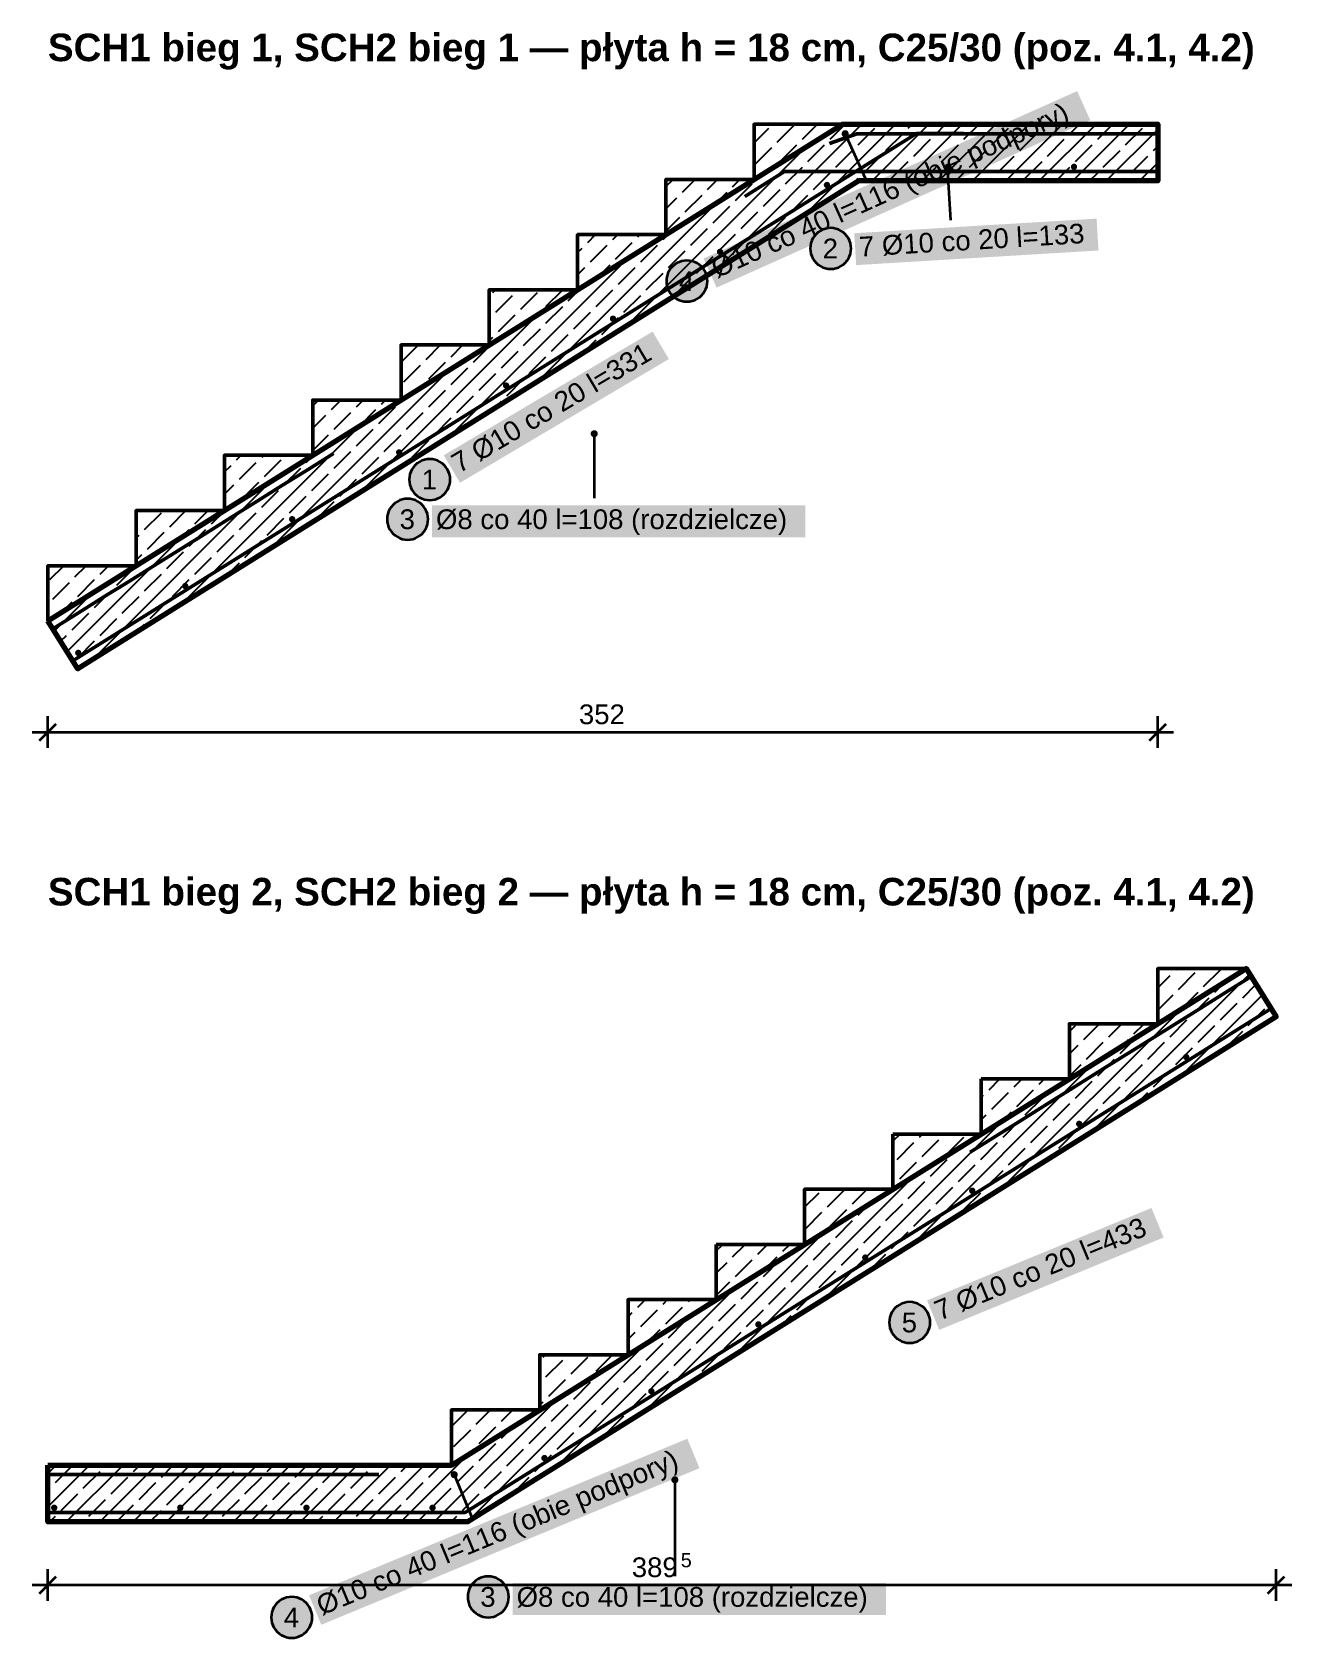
# Model space of a CAD drawing. Header units: metres. Extents: x 0.2 to 4.2, y -5.15 to -0.06.
import ezdxf

# ---------------------------------------------------------------- set-up
doc = ezdxf.new("R2010")
doc.units = ezdxf.units.M
for name, color, linetype, lineweight in [('A-KRESKOWANIE', 8, 'Continuous', 18), ('A-MASKA', 7, 'Continuous', 18), ('A-OPISY', 2, 'Continuous', 25), ('K-KONSTR', 7, 'Continuous', 50), ('K-WYMIARY', 1, 'Continuous', 25), ('K-ZBROJENIE', 1, 'Continuous', 100), ('K-ZBROJENIE-OPIS', 2, 'Continuous', 25)]:
    doc.layers.add(name, color=color, linetype=linetype, lineweight=lineweight)
doc.styles.add('PL_ARIAL', font='arial.ttf')
doc.styles.add('PL_ARIAL_B', font='arialbd.ttf')

msp = doc.modelspace()

# ---------------------------------------------------------------- texts
at = {"layer": 'A-OPISY', "style": 'PL_ARIAL_B'}
for s, p in [('SCH1 bieg 1, SCH2 bieg 1 — płyta h = 18 cm, C25/30 (poz. 4.1, 4.2)', (0.25, -0.15)), ('SCH1 bieg 2, SCH2 bieg 2 — płyta h = 18 cm, C25/30 (poz. 4.1, 4.2)', (0.25, -2.8276))]:
    msp.add_text(s, height=0.0875, dxfattribs=at).set_placement(p)
at = {"layer": 'K-WYMIARY', "style": 'PL_ARIAL'}
for s, height, p in [('352', 0.0625, (1.9342, -2.2526)), ('5', 0.045, (2.2572, -4.9264)), ('389', 0.0625, (2.1019, -4.9576))]:
    msp.add_text(s, height=height, dxfattribs=at).set_placement(p)
at = {"layer": 'K-ZBROJENIE-OPIS', "style": 'PL_ARIAL'}
for s, rotation, p in [('Ø10 co 40 l=116 (obie podpory)', 24.1406, (2.3716, -0.8391)), ('7 Ø10 co 20 l=133', 3.4527, (2.8244, -0.7698)), ('7 Ø10 co 20 l=331', 30.6257, (1.5544, -1.458)), ('7 Ø10 co 20 l=433', 22.3847, (3.0783, -4.1447)), ('Ø10 co 40 l=116 (obie podpory)', 22.4867, (1.1185, -5.0798))]:
    msp.add_text(s, height=0.0625, rotation=rotation, dxfattribs=at).set_placement(p)
for s, p in [('2', (2.7074, -0.7753)), ('4', (2.2514, -0.8787)), ('1', (1.4358, -1.5082)), ('3', (1.3656, -1.6339)), ('Ø8 co 40 l=108 (rozdzielcze)', (1.4809, -1.6339)), ('5', (2.958, -4.1813)), ('3', (1.6214, -5.0517)), ('Ø8 co 40 l=108 (rozdzielcze)', (1.7366, -5.0517)), ('4', (0.9981, -5.1166))]:
    msp.add_text(s, height=0.0625, dxfattribs=at).set_placement(p)

# ---------------------------------------------------------------- hatches: boundary and pattern name
at = {"layer": 'A-MASKA', "true_color": 0xffffff}
for points in [[(2.3709, -0.8682), (3.5558, -0.3372), (3.5144, -0.2448), (2.3295, -0.7758)], [(2.8135, -0.7968), (3.5821, -0.7504), (3.576, -0.6493), (2.8074, -0.6957)], [(1.557, -1.487), (2.2196, -1.0947), (2.168, -1.0076), (1.5055, -1.3999)], [(1.4684, -1.6602), (2.6522, -1.6602), (2.6522, -1.5589), (1.4684, -1.5589)], [(3.0768, -4.1737), (3.7887, -3.8805), (3.7502, -3.7869), (3.0382, -4.0801)], [(1.117, -5.1089), (2.3167, -4.6122), (2.278, -4.5187), (1.0782, -5.0153)], [(1.7241, -5.0779), (2.9079, -5.0779), (2.9079, -4.9767), (1.7241, -4.9767)]]:
    msp.add_hatch(color=7, dxfattribs=at).paths.add_polyline_path(points)
at = {"layer": 'K-ZBROJENIE', "true_color": 0x000000}
for points in [[(3.1143, -0.485), (3.1142, -0.4863), (3.114, -0.4876), (3.1136, -0.4888), (3.113, -0.49), (3.1123, -0.4911), (3.1114, -0.4921), (3.1104, -0.4929), (3.1093, -0.4937), (3.1082, -0.4942), (3.1069, -0.4947), (3.1056, -0.4949), (3.1043, -0.495), (3.103, -0.4949), (3.1017, -0.4947), (3.1005, -0.4942), (3.0993, -0.4937), (3.0982, -0.4929), (3.0973, -0.4921), (3.0964, -0.4911), (3.0957, -0.49), (3.0951, -0.4888), (3.0947, -0.4876), (3.0944, -0.4863), (3.0943, -0.485), (3.0944, -0.4837), (3.0947, -0.4824), (3.0951, -0.4812), (3.0957, -0.48), (3.0964, -0.4789), (3.0973, -0.4779), (3.0982, -0.4771), (3.0993, -0.4763), (3.1005, -0.4758), (3.1017, -0.4753), (3.103, -0.4751), (3.1043, -0.475), (3.1056, -0.4751), (3.1069, -0.4753), (3.1082, -0.4758), (3.1093, -0.4763), (3.1104, -0.4771), (3.1114, -0.4779), (3.1123, -0.4789), (3.113, -0.48), (3.1136, -0.4812), (3.114, -0.4824), (3.1142, -0.4837)], [(3.5143, -0.485), (3.5142, -0.4863), (3.514, -0.4876), (3.5136, -0.4888), (3.513, -0.49), (3.5123, -0.4911), (3.5114, -0.4921), (3.5104, -0.4929), (3.5093, -0.4937), (3.5082, -0.4942), (3.5069, -0.4947), (3.5056, -0.4949), (3.5043, -0.495), (3.503, -0.4949), (3.5017, -0.4947), (3.5005, -0.4942), (3.4993, -0.4937), (3.4982, -0.4929), (3.4973, -0.4921), (3.4964, -0.4911), (3.4957, -0.49), (3.4951, -0.4888), (3.4947, -0.4876), (3.4944, -0.4863), (3.4943, -0.485), (3.4944, -0.4837), (3.4947, -0.4824), (3.4951, -0.4812), (3.4957, -0.48), (3.4964, -0.4789), (3.4973, -0.4779), (3.4982, -0.4771), (3.4993, -0.4763), (3.5005, -0.4758), (3.5017, -0.4753), (3.503, -0.4751), (3.5043, -0.475), (3.5056, -0.4751), (3.5069, -0.4753), (3.5082, -0.4758), (3.5093, -0.4763), (3.5104, -0.4771), (3.5114, -0.4779), (3.5123, -0.4789), (3.513, -0.48), (3.5136, -0.4812), (3.514, -0.4824), (3.5142, -0.4837)], [(2.7309, -0.5426), (2.7308, -0.5439), (2.7305, -0.5452), (2.7301, -0.5464), (2.7295, -0.5476), (2.7288, -0.5487), (2.7279, -0.5497), (2.7269, -0.5505), (2.7259, -0.5513), (2.7247, -0.5518), (2.7234, -0.5523), (2.7222, -0.5525), (2.7209, -0.5526), (2.7195, -0.5525), (2.7183, -0.5523), (2.717, -0.5518), (2.7159, -0.5513), (2.7148, -0.5505), (2.7138, -0.5497), (2.7129, -0.5487), (2.7122, -0.5476), (2.7116, -0.5464), (2.7112, -0.5452), (2.7109, -0.5439), (2.7109, -0.5426), (2.7109, -0.5413), (2.7112, -0.54), (2.7116, -0.5388), (2.7122, -0.5376), (2.7129, -0.5365), (2.7138, -0.5355), (2.7148, -0.5347), (2.7159, -0.5339), (2.717, -0.5334), (2.7183, -0.5329), (2.7195, -0.5327), (2.7209, -0.5326), (2.7222, -0.5327), (2.7234, -0.5329), (2.7247, -0.5334), (2.7259, -0.5339), (2.7269, -0.5347), (2.7279, -0.5355), (2.7288, -0.5365), (2.7295, -0.5376), (2.7301, -0.5388), (2.7305, -0.54), (2.7308, -0.5413)], [(2.3917, -0.7546), (2.3916, -0.7559), (2.3913, -0.7572), (2.3909, -0.7584), (2.3903, -0.7596), (2.3896, -0.7607), (2.3887, -0.7617), (2.3877, -0.7625), (2.3867, -0.7633), (2.3855, -0.7638), (2.3842, -0.7643), (2.383, -0.7645), (2.3817, -0.7646), (2.3804, -0.7645), (2.3791, -0.7643), (2.3778, -0.7638), (2.3767, -0.7633), (2.3756, -0.7625), (2.3746, -0.7617), (2.3737, -0.7607), (2.373, -0.7596), (2.3724, -0.7584), (2.372, -0.7572), (2.3717, -0.7559), (2.3717, -0.7546), (2.3717, -0.7533), (2.372, -0.752), (2.3724, -0.7508), (2.373, -0.7496), (2.3737, -0.7485), (2.3746, -0.7475), (2.3756, -0.7467), (2.3767, -0.7459), (2.3778, -0.7454), (2.3791, -0.7449), (2.3804, -0.7447), (2.3817, -0.7446), (2.383, -0.7447), (2.3842, -0.7449), (2.3855, -0.7454), (2.3867, -0.7459), (2.3877, -0.7467), (2.3887, -0.7475), (2.3896, -0.7485), (2.3903, -0.7496), (2.3909, -0.7508), (2.3913, -0.752), (2.3916, -0.7533)], [(2.0525, -0.9666), (2.0524, -0.9679), (2.0521, -0.9692), (2.0517, -0.9704), (2.0511, -0.9716), (2.0504, -0.9727), (2.0495, -0.9737), (2.0485, -0.9745), (2.0475, -0.9753), (2.0463, -0.9758), (2.045, -0.9763), (2.0438, -0.9765), (2.0425, -0.9766), (2.0412, -0.9765), (2.0399, -0.9763), (2.0386, -0.9758), (2.0375, -0.9753), (2.0364, -0.9745), (2.0354, -0.9737), (2.0345, -0.9727), (2.0338, -0.9716), (2.0332, -0.9704), (2.0328, -0.9692), (2.0325, -0.9679), (2.0325, -0.9666), (2.0325, -0.9653), (2.0328, -0.964), (2.0332, -0.9628), (2.0338, -0.9616), (2.0345, -0.9605), (2.0354, -0.9595), (2.0364, -0.9587), (2.0375, -0.9579), (2.0386, -0.9574), (2.0399, -0.9569), (2.0412, -0.9567), (2.0425, -0.9566), (2.0438, -0.9567), (2.045, -0.9569), (2.0463, -0.9574), (2.0475, -0.9579), (2.0485, -0.9587), (2.0495, -0.9595), (2.0504, -0.9605), (2.0511, -0.9616), (2.0517, -0.9628), (2.0521, -0.964), (2.0524, -0.9653)], [(1.7133, -1.1786), (1.7132, -1.1799), (1.7129, -1.1812), (1.7125, -1.1824), (1.7119, -1.1836), (1.7112, -1.1847), (1.7103, -1.1857), (1.7093, -1.1865), (1.7083, -1.1873), (1.7071, -1.1878), (1.7058, -1.1883), (1.7046, -1.1885), (1.7033, -1.1886), (1.702, -1.1885), (1.7007, -1.1883), (1.6994, -1.1878), (1.6983, -1.1873), (1.6972, -1.1865), (1.6962, -1.1857), (1.6953, -1.1847), (1.6946, -1.1836), (1.694, -1.1824), (1.6936, -1.1812), (1.6933, -1.1799), (1.6933, -1.1786), (1.6933, -1.1773), (1.6936, -1.176), (1.694, -1.1748), (1.6946, -1.1736), (1.6953, -1.1725), (1.6962, -1.1715), (1.6972, -1.1707), (1.6983, -1.1699), (1.6994, -1.1694), (1.7007, -1.1689), (1.702, -1.1687), (1.7033, -1.1686), (1.7046, -1.1687), (1.7058, -1.1689), (1.7071, -1.1694), (1.7083, -1.1699), (1.7093, -1.1707), (1.7103, -1.1715), (1.7112, -1.1725), (1.7119, -1.1736), (1.7125, -1.1748), (1.7129, -1.176), (1.7132, -1.1773)], [(1.3741, -1.3906), (1.374, -1.3919), (1.3737, -1.3932), (1.3733, -1.3944), (1.3727, -1.3956), (1.372, -1.3967), (1.3711, -1.3977), (1.3701, -1.3985), (1.3691, -1.3993), (1.3679, -1.3998), (1.3666, -1.4003), (1.3654, -1.4005), (1.3641, -1.4006), (1.3628, -1.4005), (1.3615, -1.4003), (1.3602, -1.3998), (1.3591, -1.3993), (1.358, -1.3985), (1.357, -1.3977), (1.3561, -1.3967), (1.3554, -1.3956), (1.3548, -1.3944), (1.3544, -1.3932), (1.3541, -1.3919), (1.3541, -1.3906), (1.3541, -1.3893), (1.3544, -1.388), (1.3548, -1.3868), (1.3554, -1.3856), (1.3561, -1.3845), (1.357, -1.3835), (1.358, -1.3827), (1.3591, -1.3819), (1.3602, -1.3814), (1.3615, -1.3809), (1.3628, -1.3807), (1.3641, -1.3806), (1.3654, -1.3807), (1.3666, -1.3809), (1.3679, -1.3814), (1.3691, -1.3819), (1.3701, -1.3827), (1.3711, -1.3835), (1.372, -1.3845), (1.3727, -1.3856), (1.3733, -1.3868), (1.3737, -1.388), (1.374, -1.3893)], [(1.0349, -1.6026), (1.0348, -1.6039), (1.0345, -1.6052), (1.0341, -1.6064), (1.0335, -1.6076), (1.0328, -1.6087), (1.0319, -1.6097), (1.0309, -1.6105), (1.0299, -1.6113), (1.0287, -1.6118), (1.0274, -1.6123), (1.0262, -1.6125), (1.0249, -1.6126), (1.0236, -1.6125), (1.0223, -1.6123), (1.021, -1.6118), (1.0199, -1.6113), (1.0188, -1.6105), (1.0178, -1.6097), (1.0169, -1.6087), (1.0162, -1.6076), (1.0156, -1.6064), (1.0152, -1.6052), (1.0149, -1.6039), (1.0149, -1.6026), (1.0149, -1.6013), (1.0152, -1.6), (1.0156, -1.5988), (1.0162, -1.5976), (1.0169, -1.5965), (1.0178, -1.5955), (1.0188, -1.5947), (1.0199, -1.5939), (1.021, -1.5934), (1.0223, -1.5929), (1.0236, -1.5927), (1.0249, -1.5926), (1.0262, -1.5927), (1.0274, -1.5929), (1.0287, -1.5934), (1.0299, -1.5939), (1.0309, -1.5947), (1.0319, -1.5955), (1.0328, -1.5965), (1.0335, -1.5976), (1.0341, -1.5988), (1.0345, -1.6), (1.0348, -1.6013)], [(0.6957, -1.8146), (0.6956, -1.8159), (0.6953, -1.8172), (0.6949, -1.8184), (0.6943, -1.8196), (0.6936, -1.8207), (0.6927, -1.8217), (0.6917, -1.8225), (0.6907, -1.8233), (0.6895, -1.8238), (0.6882, -1.8243), (0.687, -1.8245), (0.6857, -1.8246), (0.6844, -1.8245), (0.6831, -1.8243), (0.6818, -1.8238), (0.6807, -1.8233), (0.6796, -1.8225), (0.6786, -1.8217), (0.6777, -1.8207), (0.677, -1.8196), (0.6764, -1.8184), (0.676, -1.8172), (0.6757, -1.8159), (0.6757, -1.8146), (0.6757, -1.8133), (0.676, -1.812), (0.6764, -1.8108), (0.677, -1.8096), (0.6777, -1.8085), (0.6786, -1.8075), (0.6796, -1.8067), (0.6807, -1.8059), (0.6818, -1.8054), (0.6831, -1.8049), (0.6844, -1.8047), (0.6857, -1.8046), (0.687, -1.8047), (0.6882, -1.8049), (0.6895, -1.8054), (0.6907, -1.8059), (0.6917, -1.8067), (0.6927, -1.8075), (0.6936, -1.8085), (0.6943, -1.8096), (0.6949, -1.8108), (0.6953, -1.812), (0.6956, -1.8133)], [(0.3565, -2.0266), (0.3564, -2.0279), (0.3561, -2.0292), (0.3557, -2.0304), (0.3551, -2.0316), (0.3544, -2.0327), (0.3535, -2.0337), (0.3525, -2.0345), (0.3515, -2.0353), (0.3503, -2.0358), (0.349, -2.0363), (0.3478, -2.0365), (0.3465, -2.0366), (0.3452, -2.0365), (0.3439, -2.0363), (0.3426, -2.0358), (0.3415, -2.0353), (0.3404, -2.0345), (0.3394, -2.0337), (0.3385, -2.0327), (0.3378, -2.0316), (0.3372, -2.0304), (0.3368, -2.0292), (0.3365, -2.0279), (0.3365, -2.0266), (0.3365, -2.0253), (0.3368, -2.024), (0.3372, -2.0228), (0.3378, -2.0216), (0.3385, -2.0205), (0.3394, -2.0195), (0.3404, -2.0187), (0.3415, -2.0179), (0.3426, -2.0174), (0.3439, -2.0169), (0.3452, -2.0167), (0.3465, -2.0166), (0.3478, -2.0167), (0.349, -2.0169), (0.3503, -2.0174), (0.3515, -2.0179), (0.3525, -2.0187), (0.3535, -2.0195), (0.3544, -2.0205), (0.3551, -2.0216), (0.3557, -2.0228), (0.3561, -2.024), (0.3564, -2.0253)], [(3.8701, -3.3082), (3.87, -3.3095), (3.8697, -3.3108), (3.8693, -3.3121), (3.8687, -3.3132), (3.868, -3.3143), (3.8671, -3.3153), (3.8661, -3.3162), (3.8651, -3.3169), (3.8639, -3.3175), (3.8626, -3.3179), (3.8614, -3.3182), (3.8601, -3.3182), (3.8587, -3.3182), (3.8575, -3.3179), (3.8562, -3.3175), (3.8551, -3.3169), (3.854, -3.3162), (3.853, -3.3153), (3.8521, -3.3143), (3.8514, -3.3132), (3.8508, -3.3121), (3.8504, -3.3108), (3.8501, -3.3095), (3.8501, -3.3082), (3.8501, -3.3069), (3.8504, -3.3057), (3.8508, -3.3044), (3.8514, -3.3032), (3.8521, -3.3022), (3.853, -3.3012), (3.854, -3.3003), (3.8551, -3.2996), (3.8562, -3.299), (3.8575, -3.2986), (3.8587, -3.2983), (3.8601, -3.2982), (3.8614, -3.2983), (3.8626, -3.2986), (3.8639, -3.299), (3.8651, -3.2996), (3.8661, -3.3003), (3.8671, -3.3012), (3.868, -3.3022), (3.8687, -3.3032), (3.8693, -3.3044), (3.8697, -3.3057), (3.87, -3.3069)], [(3.5309, -3.5202), (3.5308, -3.5215), (3.5305, -3.5228), (3.5301, -3.5241), (3.5295, -3.5252), (3.5288, -3.5263), (3.5279, -3.5273), (3.5269, -3.5282), (3.5259, -3.5289), (3.5247, -3.5295), (3.5234, -3.5299), (3.5222, -3.5302), (3.5209, -3.5302), (3.5195, -3.5302), (3.5183, -3.5299), (3.517, -3.5295), (3.5159, -3.5289), (3.5148, -3.5282), (3.5138, -3.5273), (3.5129, -3.5263), (3.5122, -3.5252), (3.5116, -3.5241), (3.5112, -3.5228), (3.5109, -3.5215), (3.5109, -3.5202), (3.5109, -3.5189), (3.5112, -3.5177), (3.5116, -3.5164), (3.5122, -3.5152), (3.5129, -3.5142), (3.5138, -3.5132), (3.5148, -3.5123), (3.5159, -3.5116), (3.517, -3.511), (3.5183, -3.5106), (3.5195, -3.5103), (3.5209, -3.5102), (3.5222, -3.5103), (3.5234, -3.5106), (3.5247, -3.511), (3.5259, -3.5116), (3.5269, -3.5123), (3.5279, -3.5132), (3.5288, -3.5142), (3.5295, -3.5152), (3.5301, -3.5164), (3.5305, -3.5177), (3.5308, -3.5189)], [(3.1917, -3.7322), (3.1916, -3.7335), (3.1913, -3.7348), (3.1909, -3.7361), (3.1903, -3.7372), (3.1896, -3.7383), (3.1887, -3.7393), (3.1877, -3.7402), (3.1867, -3.7409), (3.1855, -3.7415), (3.1842, -3.7419), (3.183, -3.7422), (3.1817, -3.7422), (3.1804, -3.7422), (3.1791, -3.7419), (3.1778, -3.7415), (3.1767, -3.7409), (3.1756, -3.7402), (3.1746, -3.7393), (3.1737, -3.7383), (3.173, -3.7372), (3.1724, -3.7361), (3.172, -3.7348), (3.1717, -3.7335), (3.1717, -3.7322), (3.1717, -3.7309), (3.172, -3.7297), (3.1724, -3.7284), (3.173, -3.7272), (3.1737, -3.7262), (3.1746, -3.7252), (3.1756, -3.7243), (3.1767, -3.7236), (3.1778, -3.723), (3.1791, -3.7226), (3.1804, -3.7223), (3.1817, -3.7222), (3.183, -3.7223), (3.1842, -3.7226), (3.1855, -3.723), (3.1867, -3.7236), (3.1877, -3.7243), (3.1887, -3.7252), (3.1896, -3.7262), (3.1903, -3.7272), (3.1909, -3.7284), (3.1913, -3.7297), (3.1916, -3.7309)], [(2.8525, -3.9442), (2.8524, -3.9455), (2.8521, -3.9468), (2.8517, -3.9481), (2.8511, -3.9492), (2.8504, -3.9503), (2.8495, -3.9513), (2.8485, -3.9522), (2.8475, -3.9529), (2.8463, -3.9535), (2.845, -3.9539), (2.8438, -3.9542), (2.8425, -3.9542), (2.8412, -3.9542), (2.8399, -3.9539), (2.8386, -3.9535), (2.8375, -3.9529), (2.8364, -3.9522), (2.8354, -3.9513), (2.8345, -3.9503), (2.8338, -3.9492), (2.8332, -3.9481), (2.8328, -3.9468), (2.8325, -3.9455), (2.8325, -3.9442), (2.8325, -3.9429), (2.8328, -3.9417), (2.8332, -3.9404), (2.8338, -3.9392), (2.8345, -3.9382), (2.8354, -3.9372), (2.8364, -3.9363), (2.8375, -3.9356), (2.8386, -3.935), (2.8399, -3.9346), (2.8412, -3.9343), (2.8425, -3.9342), (2.8438, -3.9343), (2.845, -3.9346), (2.8463, -3.935), (2.8475, -3.9356), (2.8485, -3.9363), (2.8495, -3.9372), (2.8504, -3.9382), (2.8511, -3.9392), (2.8517, -3.9404), (2.8521, -3.9417), (2.8524, -3.9429)], [(2.5133, -4.1562), (2.5132, -4.1575), (2.5129, -4.1588), (2.5125, -4.1601), (2.5119, -4.1612), (2.5112, -4.1623), (2.5103, -4.1633), (2.5093, -4.1642), (2.5083, -4.1649), (2.5071, -4.1655), (2.5058, -4.1659), (2.5046, -4.1662), (2.5033, -4.1662), (2.502, -4.1662), (2.5007, -4.1659), (2.4994, -4.1655), (2.4983, -4.1649), (2.4972, -4.1642), (2.4962, -4.1633), (2.4953, -4.1623), (2.4946, -4.1612), (2.494, -4.1601), (2.4936, -4.1588), (2.4933, -4.1575), (2.4933, -4.1562), (2.4933, -4.1549), (2.4936, -4.1537), (2.494, -4.1524), (2.4946, -4.1512), (2.4953, -4.1502), (2.4962, -4.1492), (2.4972, -4.1483), (2.4983, -4.1476), (2.4994, -4.147), (2.5007, -4.1466), (2.502, -4.1463), (2.5033, -4.1462), (2.5046, -4.1463), (2.5058, -4.1466), (2.5071, -4.147), (2.5083, -4.1476), (2.5093, -4.1483), (2.5103, -4.1492), (2.5112, -4.1502), (2.5119, -4.1512), (2.5125, -4.1524), (2.5129, -4.1537), (2.5132, -4.1549)], [(2.1741, -4.3682), (2.174, -4.3695), (2.1737, -4.3708), (2.1733, -4.3721), (2.1727, -4.3732), (2.172, -4.3743), (2.1711, -4.3753), (2.1701, -4.3762), (2.1691, -4.3769), (2.1679, -4.3775), (2.1666, -4.3779), (2.1654, -4.3782), (2.1641, -4.3782), (2.1628, -4.3782), (2.1615, -4.3779), (2.1602, -4.3775), (2.1591, -4.3769), (2.158, -4.3762), (2.157, -4.3753), (2.1561, -4.3743), (2.1554, -4.3732), (2.1548, -4.3721), (2.1544, -4.3708), (2.1541, -4.3695), (2.1541, -4.3682), (2.1541, -4.3669), (2.1544, -4.3657), (2.1548, -4.3644), (2.1554, -4.3632), (2.1561, -4.3622), (2.157, -4.3612), (2.158, -4.3603), (2.1591, -4.3596), (2.1602, -4.359), (2.1615, -4.3586), (2.1628, -4.3583), (2.1641, -4.3582), (2.1654, -4.3583), (2.1666, -4.3586), (2.1679, -4.359), (2.1691, -4.3596), (2.1701, -4.3603), (2.1711, -4.3612), (2.172, -4.3622), (2.1727, -4.3632), (2.1733, -4.3644), (2.1737, -4.3657), (2.174, -4.3669)], [(1.8349, -4.5802), (1.8348, -4.5815), (1.8345, -4.5828), (1.8341, -4.5841), (1.8335, -4.5852), (1.8328, -4.5863), (1.8319, -4.5873), (1.8309, -4.5882), (1.8299, -4.5889), (1.8287, -4.5895), (1.8274, -4.5899), (1.8262, -4.5902), (1.8249, -4.5902), (1.8236, -4.5902), (1.8223, -4.5899), (1.821, -4.5895), (1.8199, -4.5889), (1.8188, -4.5882), (1.8178, -4.5873), (1.8169, -4.5863), (1.8162, -4.5852), (1.8156, -4.5841), (1.8152, -4.5828), (1.8149, -4.5815), (1.8149, -4.5802), (1.8149, -4.5789), (1.8152, -4.5777), (1.8156, -4.5764), (1.8162, -4.5752), (1.8169, -4.5742), (1.8178, -4.5732), (1.8188, -4.5723), (1.8199, -4.5716), (1.821, -4.571), (1.8223, -4.5706), (1.8236, -4.5703), (1.8249, -4.5702), (1.8262, -4.5703), (1.8274, -4.5706), (1.8287, -4.571), (1.8299, -4.5716), (1.8309, -4.5723), (1.8319, -4.5732), (1.8328, -4.5742), (1.8335, -4.5752), (1.8341, -4.5764), (1.8345, -4.5777), (1.8348, -4.5789)], [(0.28, -4.7376), (0.2799, -4.7389), (0.2797, -4.7402), (0.2792, -4.7415), (0.2787, -4.7426), (0.2779, -4.7437), (0.2771, -4.7447), (0.2761, -4.7456), (0.275, -4.7463), (0.2738, -4.7469), (0.2726, -4.7473), (0.2713, -4.7476), (0.27, -4.7476), (0.2687, -4.7476), (0.2674, -4.7473), (0.2662, -4.7469), (0.265, -4.7463), (0.2639, -4.7456), (0.2629, -4.7447), (0.2621, -4.7437), (0.2613, -4.7426), (0.2608, -4.7415), (0.2603, -4.7402), (0.2601, -4.7389), (0.26, -4.7376), (0.2601, -4.7363), (0.2603, -4.7351), (0.2608, -4.7338), (0.2613, -4.7326), (0.2621, -4.7316), (0.2629, -4.7306), (0.2639, -4.7297), (0.265, -4.729), (0.2662, -4.7284), (0.2674, -4.728), (0.2687, -4.7277), (0.27, -4.7276), (0.2713, -4.7277), (0.2726, -4.728), (0.2738, -4.7284), (0.275, -4.729), (0.2761, -4.7297), (0.2771, -4.7306), (0.2779, -4.7316), (0.2787, -4.7326), (0.2792, -4.7338), (0.2797, -4.7351), (0.2799, -4.7363)], [(0.68, -4.7376), (0.6799, -4.7389), (0.6797, -4.7402), (0.6792, -4.7415), (0.6787, -4.7426), (0.6779, -4.7437), (0.6771, -4.7447), (0.6761, -4.7456), (0.675, -4.7463), (0.6738, -4.7469), (0.6726, -4.7473), (0.6713, -4.7476), (0.67, -4.7476), (0.6687, -4.7476), (0.6674, -4.7473), (0.6662, -4.7469), (0.665, -4.7463), (0.6639, -4.7456), (0.6629, -4.7447), (0.6621, -4.7437), (0.6613, -4.7426), (0.6608, -4.7415), (0.6603, -4.7402), (0.6601, -4.7389), (0.66, -4.7376), (0.6601, -4.7363), (0.6603, -4.7351), (0.6608, -4.7338), (0.6613, -4.7326), (0.6621, -4.7316), (0.6629, -4.7306), (0.6639, -4.7297), (0.665, -4.729), (0.6662, -4.7284), (0.6674, -4.728), (0.6687, -4.7277), (0.67, -4.7276), (0.6713, -4.7277), (0.6726, -4.728), (0.6738, -4.7284), (0.675, -4.729), (0.6761, -4.7297), (0.6771, -4.7306), (0.6779, -4.7316), (0.6787, -4.7326), (0.6792, -4.7338), (0.6797, -4.7351), (0.6799, -4.7363)], [(1.08, -4.7376), (1.0799, -4.7389), (1.0797, -4.7402), (1.0792, -4.7415), (1.0787, -4.7426), (1.0779, -4.7437), (1.0771, -4.7447), (1.0761, -4.7456), (1.075, -4.7463), (1.0738, -4.7469), (1.0726, -4.7473), (1.0713, -4.7476), (1.07, -4.7476), (1.0687, -4.7476), (1.0674, -4.7473), (1.0662, -4.7469), (1.065, -4.7463), (1.0639, -4.7456), (1.0629, -4.7447), (1.0621, -4.7437), (1.0613, -4.7426), (1.0608, -4.7415), (1.0603, -4.7402), (1.0601, -4.7389), (1.06, -4.7376), (1.0601, -4.7363), (1.0603, -4.7351), (1.0608, -4.7338), (1.0613, -4.7326), (1.0621, -4.7316), (1.0629, -4.7306), (1.0639, -4.7297), (1.065, -4.729), (1.0662, -4.7284), (1.0674, -4.728), (1.0687, -4.7277), (1.07, -4.7276), (1.0713, -4.7277), (1.0726, -4.728), (1.0738, -4.7284), (1.075, -4.729), (1.0761, -4.7297), (1.0771, -4.7306), (1.0779, -4.7316), (1.0787, -4.7326), (1.0792, -4.7338), (1.0797, -4.7351), (1.0799, -4.7363)], [(1.48, -4.7376), (1.4799, -4.7389), (1.4797, -4.7402), (1.4792, -4.7415), (1.4787, -4.7426), (1.4779, -4.7437), (1.4771, -4.7447), (1.4761, -4.7456), (1.475, -4.7463), (1.4738, -4.7469), (1.4726, -4.7473), (1.4713, -4.7476), (1.47, -4.7476), (1.4687, -4.7476), (1.4674, -4.7473), (1.4662, -4.7469), (1.465, -4.7463), (1.4639, -4.7456), (1.4629, -4.7447), (1.4621, -4.7437), (1.4613, -4.7426), (1.4608, -4.7415), (1.4603, -4.7402), (1.4601, -4.7389), (1.46, -4.7376), (1.4601, -4.7363), (1.4603, -4.7351), (1.4608, -4.7338), (1.4613, -4.7326), (1.4621, -4.7316), (1.4629, -4.7306), (1.4639, -4.7297), (1.465, -4.729), (1.4662, -4.7284), (1.4674, -4.728), (1.4687, -4.7277), (1.47, -4.7276), (1.4713, -4.7277), (1.4726, -4.728), (1.4738, -4.7284), (1.475, -4.729), (1.4761, -4.7297), (1.4771, -4.7306), (1.4779, -4.7316), (1.4787, -4.7326), (1.4792, -4.7338), (1.4797, -4.7351), (1.4799, -4.7363)]]:
    msp.add_hatch(color=7, dxfattribs=at).paths.add_polyline_path(points)
at = {"layer": 'K-ZBROJENIE-OPIS', "true_color": 0x000000}
for points in [[(2.7899, -0.38), (2.7895, -0.3771), (2.7883, -0.3744), (2.7866, -0.372), (2.7842, -0.3703), (2.7815, -0.3691), (2.7786, -0.3688), (2.7757, -0.3691), (2.773, -0.3703), (2.7706, -0.372), (2.7689, -0.3744), (2.7677, -0.3771), (2.7674, -0.38), (2.7677, -0.3829), (2.7689, -0.3856), (2.7706, -0.388), (2.773, -0.3897), (2.7757, -0.3909), (2.7786, -0.3913), (2.7815, -0.3909), (2.7842, -0.3897), (2.7866, -0.388), (2.7883, -0.3856), (2.7895, -0.3829)], [(3.1149, -0.5), (3.1145, -0.4971), (3.1134, -0.4944), (3.1116, -0.492), (3.1093, -0.4903), (3.1066, -0.4891), (3.1036, -0.4888), (3.1007, -0.4891), (3.098, -0.4903), (3.0957, -0.492), (3.0939, -0.4944), (3.0928, -0.4971), (3.0924, -0.5), (3.0928, -0.5029), (3.0939, -0.5056), (3.0957, -0.508), (3.098, -0.5097), (3.1007, -0.5109), (3.1036, -0.5112), (3.1066, -0.5109), (3.1093, -0.5097), (3.1116, -0.508), (3.1134, -0.5056), (3.1145, -0.5029)], [(1.994, -1.3314), (1.9936, -1.3285), (1.9925, -1.3258), (1.9907, -1.3235), (1.9884, -1.3217), (1.9857, -1.3205), (1.9828, -1.3202), (1.9799, -1.3205), (1.9771, -1.3217), (1.9748, -1.3235), (1.973, -1.3258), (1.9719, -1.3285), (1.9715, -1.3314), (1.9719, -1.3343), (1.973, -1.337), (1.9748, -1.3394), (1.9771, -1.3412), (1.9799, -1.3423), (1.9828, -1.3427), (1.9857, -1.3423), (1.9884, -1.3412), (1.9907, -1.3394), (1.9925, -1.337), (1.9936, -1.3343)], [(1.5499, -4.6326), (1.5495, -4.6297), (1.5483, -4.627), (1.5466, -4.6247), (1.5442, -4.6229), (1.5415, -4.6218), (1.5386, -4.6214), (1.5357, -4.6218), (1.533, -4.6229), (1.5306, -4.6247), (1.5289, -4.627), (1.5277, -4.6297), (1.5274, -4.6326), (1.5277, -4.6356), (1.5289, -4.6383), (1.5306, -4.6406), (1.533, -4.6424), (1.5357, -4.6435), (1.5386, -4.6439), (1.5415, -4.6435), (1.5442, -4.6424), (1.5466, -4.6406), (1.5483, -4.6383), (1.5495, -4.6356)], [(2.2498, -4.6492), (2.2494, -4.6463), (2.2483, -4.6436), (2.2465, -4.6412), (2.2442, -4.6394), (2.2415, -4.6383), (2.2385, -4.6379), (2.2356, -4.6383), (2.2329, -4.6394), (2.2306, -4.6412), (2.2288, -4.6436), (2.2277, -4.6463), (2.2273, -4.6492), (2.2277, -4.6521), (2.2288, -4.6548), (2.2306, -4.6571), (2.2329, -4.6589), (2.2356, -4.6601), (2.2385, -4.6604), (2.2415, -4.6601), (2.2442, -4.6589), (2.2465, -4.6571), (2.2483, -4.6548), (2.2494, -4.6521)]]:
    msp.add_hatch(color=7, dxfattribs=at).paths.add_polyline_path(points)
at = {"layer": 'K-ZBROJENIE-OPIS', "true_color": 0xffffff}
for points in [[(2.7977, -0.744), (2.7971, -0.7355), (2.7955, -0.7272), (2.7927, -0.7192), (2.789, -0.7115), (2.7843, -0.7045), (2.7786, -0.6981), (2.7723, -0.6925), (2.7652, -0.6877), (2.7576, -0.684), (2.7495, -0.6812), (2.7412, -0.6796), (2.7327, -0.679), (2.7242, -0.6796), (2.7159, -0.6812), (2.7078, -0.684), (2.7002, -0.6877), (2.6931, -0.6925), (2.6867, -0.6981), (2.6811, -0.7045), (2.6764, -0.7115), (2.6726, -0.7192), (2.6699, -0.7272), (2.6682, -0.7355), (2.6677, -0.744), (2.6682, -0.7525), (2.6699, -0.7609), (2.6726, -0.7689), (2.6764, -0.7765), (2.6811, -0.7836), (2.6867, -0.79), (2.6931, -0.7956), (2.7002, -0.8003), (2.7078, -0.8041), (2.7159, -0.8068), (2.7242, -0.8085), (2.7327, -0.809), (2.7412, -0.8085), (2.7495, -0.8068), (2.7576, -0.8041), (2.7652, -0.8003), (2.7723, -0.7956), (2.7786, -0.79), (2.7843, -0.7836), (2.789, -0.7765), (2.7927, -0.7689), (2.7955, -0.7609), (2.7971, -0.7525)], [(2.3416, -0.8474), (2.3411, -0.8389), (2.3394, -0.8306), (2.3367, -0.8225), (2.3329, -0.8149), (2.3282, -0.8078), (2.3226, -0.8015), (2.3162, -0.7959), (2.3091, -0.7911), (2.3015, -0.7874), (2.2935, -0.7846), (2.2851, -0.783), (2.2766, -0.7824), (2.2682, -0.783), (2.2598, -0.7846), (2.2518, -0.7874), (2.2441, -0.7911), (2.2371, -0.7959), (2.2307, -0.8015), (2.2251, -0.8078), (2.2204, -0.8149), (2.2166, -0.8225), (2.2139, -0.8306), (2.2122, -0.8389), (2.2116, -0.8474), (2.2122, -0.8559), (2.2139, -0.8642), (2.2166, -0.8723), (2.2204, -0.8799), (2.2251, -0.887), (2.2307, -0.8934), (2.2371, -0.899), (2.2441, -0.9037), (2.2518, -0.9075), (2.2598, -0.9102), (2.2682, -0.9119), (2.2766, -0.9124), (2.2851, -0.9119), (2.2935, -0.9102), (2.3015, -0.9075), (2.3091, -0.9037), (2.3162, -0.899), (2.3226, -0.8934), (2.3282, -0.887), (2.3329, -0.8799), (2.3367, -0.8723), (2.3394, -0.8642), (2.3411, -0.8559)], [(1.5261, -1.477), (1.5255, -1.4685), (1.5238, -1.4602), (1.5211, -1.4521), (1.5174, -1.4445), (1.5126, -1.4374), (1.507, -1.431), (1.5006, -1.4254), (1.4936, -1.4207), (1.4859, -1.4169), (1.4779, -1.4142), (1.4695, -1.4125), (1.4611, -1.412), (1.4526, -1.4125), (1.4442, -1.4142), (1.4362, -1.4169), (1.4286, -1.4207), (1.4215, -1.4254), (1.4151, -1.431), (1.4095, -1.4374), (1.4048, -1.4445), (1.401, -1.4521), (1.3983, -1.4602), (1.3966, -1.4685), (1.3961, -1.477), (1.3966, -1.4855), (1.3983, -1.4938), (1.401, -1.5019), (1.4048, -1.5095), (1.4095, -1.5166), (1.4151, -1.5229), (1.4215, -1.5286), (1.4286, -1.5333), (1.4362, -1.537), (1.4442, -1.5398), (1.4526, -1.5414), (1.4611, -1.542), (1.4695, -1.5414), (1.4779, -1.5398), (1.4859, -1.537), (1.4936, -1.5333), (1.5006, -1.5286), (1.507, -1.5229), (1.5126, -1.5166), (1.5174, -1.5095), (1.5211, -1.5019), (1.5238, -1.4938), (1.5255, -1.4855)], [(1.4559, -1.6027), (1.4553, -1.5942), (1.4536, -1.5858), (1.4509, -1.5778), (1.4471, -1.5702), (1.4424, -1.5631), (1.4368, -1.5567), (1.4304, -1.5511), (1.4234, -1.5464), (1.4157, -1.5426), (1.4077, -1.5399), (1.3993, -1.5382), (1.3909, -1.5377), (1.3824, -1.5382), (1.374, -1.5399), (1.366, -1.5426), (1.3584, -1.5464), (1.3513, -1.5511), (1.3449, -1.5567), (1.3393, -1.5631), (1.3346, -1.5702), (1.3308, -1.5778), (1.3281, -1.5858), (1.3264, -1.5942), (1.3259, -1.6027), (1.3264, -1.6111), (1.3281, -1.6195), (1.3308, -1.6275), (1.3346, -1.6352), (1.3393, -1.6422), (1.3449, -1.6486), (1.3513, -1.6542), (1.3584, -1.659), (1.366, -1.6627), (1.374, -1.6654), (1.3824, -1.6671), (1.3909, -1.6677), (1.3993, -1.6671), (1.4077, -1.6654), (1.4157, -1.6627), (1.4234, -1.659), (1.4304, -1.6542), (1.4368, -1.6486), (1.4424, -1.6422), (1.4471, -1.6352), (1.4509, -1.6275), (1.4536, -1.6195), (1.4553, -1.6111)], [(3.0482, -4.1501), (3.0477, -4.1416), (3.046, -4.1333), (3.0433, -4.1252), (3.0395, -4.1176), (3.0348, -4.1105), (3.0292, -4.1041), (3.0228, -4.0985), (3.0157, -4.0938), (3.0081, -4.09), (3, -4.0873), (2.9917, -4.0856), (2.9832, -4.0851), (2.9747, -4.0856), (2.9664, -4.0873), (2.9584, -4.09), (2.9507, -4.0938), (2.9437, -4.0985), (2.9373, -4.1041), (2.9317, -4.1105), (2.9269, -4.1176), (2.9232, -4.1252), (2.9204, -4.1333), (2.9188, -4.1416), (2.9182, -4.1501), (2.9188, -4.1586), (2.9204, -4.1669), (2.9232, -4.175), (2.9269, -4.1826), (2.9317, -4.1897), (2.9373, -4.196), (2.9437, -4.2017), (2.9507, -4.2064), (2.9584, -4.2101), (2.9664, -4.2129), (2.9747, -4.2145), (2.9832, -4.2151), (2.9917, -4.2145), (3, -4.2129), (3.0081, -4.2101), (3.0157, -4.2064), (3.0228, -4.2017), (3.0292, -4.196), (3.0348, -4.1897), (3.0395, -4.1826), (3.0433, -4.175), (3.046, -4.1669), (3.0477, -4.1586)], [(1.7116, -5.0204), (1.7111, -5.012), (1.7094, -5.0036), (1.7067, -4.9956), (1.7029, -4.9879), (1.6982, -4.9809), (1.6926, -4.9745), (1.6862, -4.9689), (1.6791, -4.9641), (1.6715, -4.9604), (1.6635, -4.9577), (1.6551, -4.956), (1.6466, -4.9554), (1.6382, -4.956), (1.6298, -4.9577), (1.6218, -4.9604), (1.6141, -4.9641), (1.6071, -4.9689), (1.6007, -4.9745), (1.5951, -4.9809), (1.5903, -4.9879), (1.5866, -4.9956), (1.5838, -5.0036), (1.5822, -5.012), (1.5816, -5.0204), (1.5822, -5.0289), (1.5838, -5.0373), (1.5866, -5.0453), (1.5903, -5.0529), (1.5951, -5.06), (1.6007, -5.0664), (1.6071, -5.072), (1.6141, -5.0767), (1.6218, -5.0805), (1.6298, -5.0832), (1.6382, -5.0849), (1.6466, -5.0854), (1.6551, -5.0849), (1.6635, -5.0832), (1.6715, -5.0805), (1.6791, -5.0767), (1.6862, -5.072), (1.6926, -5.0664), (1.6982, -5.06), (1.7029, -5.0529), (1.7067, -5.0453), (1.7094, -5.0373), (1.7111, -5.0289)], [(1.0884, -5.0854), (1.0878, -5.0769), (1.0861, -5.0686), (1.0834, -5.0605), (1.0797, -5.0529), (1.0749, -5.0458), (1.0693, -5.0394), (1.0629, -5.0338), (1.0559, -5.0291), (1.0482, -5.0253), (1.0402, -5.0226), (1.0318, -5.0209), (1.0234, -5.0204), (1.0149, -5.0209), (1.0065, -5.0226), (0.9985, -5.0253), (0.9909, -5.0291), (0.9838, -5.0338), (0.9774, -5.0394), (0.9718, -5.0458), (0.9671, -5.0529), (0.9633, -5.0605), (0.9606, -5.0686), (0.9589, -5.0769), (0.9584, -5.0854), (0.9589, -5.0939), (0.9606, -5.1022), (0.9633, -5.1103), (0.9671, -5.1179), (0.9718, -5.1249), (0.9774, -5.1313), (0.9838, -5.1369), (0.9909, -5.1417), (0.9985, -5.1454), (1.0065, -5.1482), (1.0149, -5.1498), (1.0234, -5.1504), (1.0318, -5.1498), (1.0402, -5.1482), (1.0482, -5.1454), (1.0559, -5.1417), (1.0629, -5.1369), (1.0693, -5.1313), (1.0749, -5.1249), (1.0797, -5.1179), (1.0834, -5.1103), (1.0861, -5.1022), (1.0878, -5.0939)]]:
    msp.add_hatch(color=7, dxfattribs=at).paths.add_polyline_path(points)

# ---------------------------------------------------------------- linework, layer by layer
at = {"layer": 'A-KRESKOWANIE', "lineweight": 25, "ltscale": 0.025}
for points in [[(2.3692, -0.8127), (2.832, -0.35)], [(2.5633, -0.4066), (2.6163, -0.3536)], [(2.6428, -0.3977), (2.6906, -0.35)], [(2.6521, -0.636), (2.938, -0.35)], [(2.7312, -0.3977), (2.7789, -0.35)], [(2.7467, -0.3646), (2.7613, -0.35)], [(2.8641, -0.53), (3.0441, -0.35)], [(2.9702, -0.53), (3.1502, -0.35)], [(2.9787, -0.3624), (2.9911, -0.35)], [(3.0671, -0.3801), (3.0971, -0.35)], [(3.0762, -0.53), (3.2562, -0.35)], [(3.1555, -0.3977), (3.2032, -0.35)], [(3.1823, -0.53), (3.3623, -0.35)], [(3.2884, -0.53), (3.4684, -0.35)], [(3.3944, -0.53), (3.5744, -0.35)], [(3.403, -0.3624), (3.4153, -0.35)], [(3.4913, -0.3801), (3.5214, -0.35)], [(3.5005, -0.53), (3.6805, -0.35)], [(3.5797, -0.3977), (3.6275, -0.35)], [(2.49, -0.4091), (2.5367, -0.3624)], [(2.8196, -0.4154), (2.8726, -0.3624)], [(2.908, -0.4331), (2.961, -0.3801)], [(2.9964, -0.4508), (3.0494, -0.3977)], [(3.2439, -0.4154), (3.2969, -0.3624)], [(3.3322, -0.4331), (3.3853, -0.3801)], [(3.4206, -0.4508), (3.4737, -0.3977)], [(3.6066, -0.53), (3.77, -0.3666)], [(3.6681, -0.4154), (3.7211, -0.3624)], [(2.0864, -0.9895), (2.6524, -0.4235)], [(2.4926, -0.4773), (2.5456, -0.4243)], [(2.5721, -0.4685), (2.6251, -0.4154)], [(2.6605, -0.4685), (2.7135, -0.4154)], [(2.7489, -0.4861), (2.8019, -0.4331)], [(2.8373, -0.5038), (2.8903, -0.4508)], [(3.0848, -0.4685), (3.1378, -0.4154)], [(3.1731, -0.4861), (3.2262, -0.4331)], [(3.2615, -0.5038), (3.3146, -0.4508)], [(3.509, -0.4685), (3.5621, -0.4154)], [(3.5974, -0.4861), (3.6504, -0.4331)], [(3.6858, -0.5038), (3.7388, -0.4508)], [(3.7565, -0.4331), (3.77, -0.4196)], [(2.5898, -0.5392), (2.6428, -0.4861)], [(2.6782, -0.5568), (2.7312, -0.5038)], [(2.9257, -0.5215), (2.9787, -0.4685)], [(3.0232, -0.53), (3.0671, -0.4861)], [(3.1293, -0.53), (3.1555, -0.5038)], [(3.3499, -0.5215), (3.403, -0.4685)], [(3.4475, -0.53), (3.4913, -0.4861)], [(3.5535, -0.53), (3.5797, -0.5038)], [(3.7126, -0.53), (3.77, -0.4726)], [(2.21, -0.5477), (2.2327, -0.525)], [(2.2627, -0.5657), (2.3034, -0.525)], [(2.3423, -0.5568), (2.3741, -0.525)], [(2.4218, -0.548), (2.4448, -0.525)], [(2.4307, -0.5922), (2.4837, -0.5392)], [(2.5014, -0.5215), (2.511, -0.5119)], [(2.5191, -0.6099), (2.5721, -0.5568)], [(2.7935, -0.5476), (2.8196, -0.5215)], [(3.2353, -0.53), (3.2439, -0.5215)], [(3.6596, -0.53), (3.6681, -0.5215)], [(1.8036, -1.1663), (2.3696, -0.6003)], [(2.21, -0.6184), (2.2451, -0.5834)], [(2.2716, -0.6276), (2.3246, -0.5745)], [(2.36, -0.6629), (2.413, -0.6099)], [(2.3696, -0.6003), (2.4042, -0.5657)], [(2.6075, -0.6276), (2.6605, -0.5745)], [(2.21, -0.6891), (2.2539, -0.6452)], [(2.4484, -0.6806), (2.5014, -0.6276)], [(2.5367, -0.6983), (2.5898, -0.6452)], [(1.9622, -0.7248), (1.987, -0.7)], [(2.0418, -0.7159), (2.0577, -0.7)], [(2.1213, -0.7071), (2.1284, -0.7)], [(2.2009, -0.7159), (2.2282, -0.6886)], [(2.2893, -0.7336), (2.3423, -0.6806)], [(2.3776, -0.7513), (2.4307, -0.6983)], [(1.93, -0.757), (1.9445, -0.7425)], [(1.9711, -0.7867), (2.0241, -0.7336)], [(2.0506, -0.7778), (2.1036, -0.7248)], [(2.1302, -0.7867), (2.1832, -0.7336)], [(2.181, -0.7181), (2.1832, -0.7159)], [(2.2185, -0.8043), (2.2716, -0.7513)], [(2.5107, -0.7243), (2.5191, -0.7159)], [(1.5207, -1.3431), (2.0868, -0.777)], [(1.93, -0.8277), (1.9534, -0.8043)], [(1.9925, -0.836), (2.0329, -0.7955)], [(2.0594, -0.8574), (2.1125, -0.8043)], [(2.3069, -0.822), (2.36, -0.769)], [(1.9003, -0.9104), (1.9453, -0.8654)], [(2.1478, -0.875), (2.2009, -0.822)], [(2.2362, -0.8927), (2.2893, -0.8397)], [(1.6617, -0.8839), (1.6706, -0.875)], [(1.6705, -0.9458), (1.7236, -0.8927)], [(1.7413, -0.875), (1.7413, -0.875)], [(1.7501, -0.9369), (1.8031, -0.8839)], [(1.8296, -0.9281), (1.8827, -0.875)], [(1.9887, -0.9281), (2.0418, -0.875)], [(2.0771, -0.9458), (2.1302, -0.8927)], [(1.2379, -1.5198), (1.8039, -0.9538)], [(1.65, -0.9663), (1.6529, -0.9634)], [(1.6794, -1.0076), (1.7324, -0.9546)], [(1.8039, -0.9538), (1.812, -0.9458)], [(1.8296, -0.9811), (1.8827, -0.9281)], [(1.918, -0.9988), (1.9711, -0.9458)], [(2.0064, -1.0165), (2.0594, -0.9634)], [(1.7589, -1.0518), (1.812, -0.9988)], [(1.8473, -1.0695), (1.9003, -1.0165)], [(1.37, -1.1049), (1.4231, -1.0518)], [(1.4496, -1.096), (1.4956, -1.05)], [(1.5291, -1.0872), (1.5663, -1.05)], [(1.5998, -1.1049), (1.6529, -1.0518)], [(1.6153, -1.0717), (1.637, -1.05)], [(1.65, -1.037), (1.6617, -1.0253)], [(1.945, -1.0779), (1.9887, -1.0341)], [(1.3789, -1.1667), (1.4319, -1.1137)], [(1.4584, -1.1579), (1.5114, -1.1049)], [(1.6882, -1.1225), (1.7413, -1.0695)], [(1.7766, -1.1402), (1.8296, -1.0872)], [(0.955, -1.6966), (1.5211, -1.1306)], [(1.5291, -1.1756), (1.5822, -1.1225)], [(1.6175, -1.1932), (1.6705, -1.1402)], [(1.7059, -1.2109), (1.7589, -1.1579)], [(1.37, -1.2286), (1.3796, -1.219)], [(1.4268, -1.1895), (1.4407, -1.1756)], [(1.4584, -1.2463), (1.5114, -1.1932)], [(1.5468, -1.264), (1.5998, -1.2109)], [(1.09, -1.2435), (1.1085, -1.225)], [(1.09, -1.3142), (1.1314, -1.2728)], [(1.149, -1.2551), (1.1792, -1.225)], [(1.1579, -1.317), (1.2109, -1.264)], [(1.2286, -1.2463), (1.2499, -1.225)], [(1.2382, -1.3074), (1.2905, -1.2551)], [(1.2993, -1.2993), (1.3523, -1.2463)], [(1.3081, -1.2374), (1.3206, -1.225)], [(1.3877, -1.317), (1.4407, -1.264)], [(1.6621, -1.2547), (1.6882, -1.2286)], [(0.6722, -1.8734), (1.2382, -1.3074)], [(1.2286, -1.37), (1.2816, -1.317)], [(1.4761, -1.3347), (1.5291, -1.2816)], [(1.09, -1.3849), (1.1402, -1.3347)], [(1.317, -1.3877), (1.37, -1.3347)], [(1.4054, -1.4054), (1.4584, -1.3523)], [(0.8485, -1.4142), (0.8627, -1.4)], [(0.8574, -1.4761), (0.9104, -1.4231)], [(0.9281, -1.4054), (0.9335, -1.4)], [(0.9369, -1.4672), (0.9899, -1.4142)], [(1.0497, -1.4252), (1.0695, -1.4054)], [(1.0695, -1.4231), (1.0968, -1.3957)], [(1.1579, -1.4407), (1.2109, -1.3877)], [(1.2463, -1.4584), (1.2993, -1.4054)], [(1.3793, -1.4315), (1.3877, -1.4231)], [(0.81, -1.4527), (0.8309, -1.4319)], [(0.9988, -1.4938), (1.0518, -1.4407)], [(1.0872, -1.5114), (1.1402, -1.4584)], [(1.1756, -1.5291), (1.2286, -1.4761)], [(0.3893, -2.0502), (0.9554, -1.4841)], [(0.81, -1.5235), (0.8397, -1.4938)], [(0.8662, -1.538), (0.9192, -1.4849)], [(0.9281, -1.5645), (0.9811, -1.5114)], [(0.6364, -1.6263), (0.6877, -1.575)], [(0.7159, -1.6175), (0.7585, -1.575)], [(0.769, -1.6175), (0.814, -1.5725)], [(1.0165, -1.5822), (1.0695, -1.5291)], [(1.1049, -1.5998), (1.1579, -1.5468)], [(0.53, -1.5913), (0.5303, -1.591)], [(0.5568, -1.6352), (0.6099, -1.5822)], [(0.8574, -1.6352), (0.9104, -1.5822)], [(0.9458, -1.6529), (0.9988, -1.5998)], [(0.3109, -2.0225), (0.6725, -1.6609)], [(0.53, -1.662), (0.5392, -1.6529)], [(0.5657, -1.6971), (0.6187, -1.644)], [(0.6725, -1.6609), (0.6983, -1.6352)], [(0.6983, -1.6882), (0.7513, -1.6352)], [(0.7867, -1.7059), (0.8397, -1.6529)], [(0.875, -1.7236), (0.9281, -1.6705)], [(0.53, -1.7327), (0.548, -1.7147)], [(0.6276, -1.7589), (0.6806, -1.7059)], [(0.7159, -1.7766), (0.769, -1.7236)], [(0.2563, -1.7943), (0.3006, -1.75)], [(0.3359, -1.7854), (0.3713, -1.75)], [(0.4154, -1.7766), (0.442, -1.75)], [(0.4685, -1.812), (0.5215, -1.7589)], [(0.495, -1.7678), (0.5127, -1.75)], [(0.5568, -1.8296), (0.6099, -1.7766)], [(0.8136, -1.785), (0.8574, -1.7413)], [(0.2652, -1.8562), (0.3182, -1.8031)], [(0.3447, -1.8473), (0.3977, -1.7943)], [(0.3977, -1.8827), (0.4508, -1.8296)], [(0.6452, -1.8473), (0.6983, -1.7943)], [(0.2701, -1.9572), (0.3897, -1.8377)], [(0.2954, -1.8966), (0.327, -1.865)], [(0.4861, -1.9003), (0.5392, -1.8473)], [(0.5745, -1.918), (0.6276, -1.865)], [(0.327, -1.9534), (0.3801, -1.9003)], [(0.4154, -1.9711), (0.4685, -1.918)], [(0.2905, -1.9899), (0.3094, -1.9711)], [(0.5308, -1.9618), (0.5568, -1.9357)], [(0.3447, -2.0418), (0.3977, -1.9887)], [(3.5607, -3.5457), (4.0611, -3.0454)], [(3.77, -3.0889), (3.8095, -3.0494)], [(3.8272, -3.0317), (3.8313, -3.0276)], [(3.8361, -3.0936), (3.8891, -3.0406)], [(3.9156, -3.0848), (3.9686, -3.0317)], [(4.0325, -3.0386), (4.0434, -3.0276)], [(3.8449, -3.1555), (3.8979, -3.1024)], [(3.951, -3.1024), (3.9853, -3.0681)], [(4.0393, -3.1201), (4.0815, -3.078)], [(3.2779, -3.7225), (3.8439, -3.1564)], [(3.77, -3.1596), (3.8184, -3.1113)], [(3.8436, -3.3689), (4.1019, -3.1106)], [(3.8802, -3.1731), (3.9333, -3.1201)], [(3.9686, -3.1908), (4.0217, -3.1378)], [(4.057, -3.2085), (4.1101, -3.1555)], [(3.5355, -3.2527), (3.5856, -3.2026)], [(3.6151, -3.2439), (3.6563, -3.2026)], [(3.6946, -3.235), (3.727, -3.2026)], [(3.8095, -3.2439), (3.8626, -3.1908)], [(4.1264, -3.1922), (4.1427, -3.1759)], [(3.49, -3.2275), (3.509, -3.2085)], [(3.6504, -3.2969), (3.7025, -3.2448)], [(3.6554, -3.2743), (3.677, -3.2527)], [(3.8979, -3.2615), (3.951, -3.2085)], [(3.9863, -3.2792), (4.0393, -3.2262)], [(3.49, -3.2982), (3.5179, -3.2704)], [(3.5444, -3.3146), (3.5974, -3.2615)], [(3.7388, -3.3146), (3.7919, -3.2615)], [(3.8272, -3.3322), (3.8802, -3.2792)], [(2.995, -3.8993), (3.5611, -3.3332)], [(3.49, -3.3689), (3.5267, -3.3322)], [(3.5797, -3.3676), (3.6328, -3.3146)], [(3.6681, -3.3853), (3.7211, -3.3322)], [(3.7565, -3.403), (3.8095, -3.3499)], [(3.235, -3.4118), (3.2692, -3.3776)], [(3.3146, -3.403), (3.3399, -3.3776)], [(3.3234, -3.4648), (3.3764, -3.4118)], [(3.3941, -3.3941), (3.4106, -3.3776)], [(3.4737, -3.3853), (3.4813, -3.3776)], [(3.509, -3.4383), (3.5621, -3.3853)], [(3.5974, -3.456), (3.6504, -3.403)], [(3.21, -3.4368), (3.2173, -3.4295)], [(3.2439, -3.4737), (3.2969, -3.4206)], [(3.3499, -3.4913), (3.403, -3.4383)], [(3.4383, -3.509), (3.4913, -3.456)], [(3.7021, -3.4573), (3.7388, -3.4206)], [(2.7122, -4.076), (3.2782, -3.51)], [(3.21, -3.5075), (3.2262, -3.4913)], [(3.2782, -3.51), (3.3057, -3.4825)], [(3.2792, -3.5621), (3.3322, -3.509)], [(3.5267, -3.5267), (3.5797, -3.4737)], [(2.9345, -3.5709), (2.9527, -3.5526)], [(3.014, -3.5621), (3.0235, -3.5526)], [(3.0936, -3.5532), (3.0942, -3.5526)], [(3.1024, -3.6151), (3.1555, -3.5621)], [(3.3676, -3.5797), (3.4206, -3.5267)], [(3.456, -3.5974), (3.509, -3.5444)], [(2.9433, -3.6328), (2.9964, -3.5797)], [(3.0229, -3.6239), (3.0759, -3.5709)], [(3.1201, -3.6151), (3.1368, -3.5984)], [(3.2085, -3.6328), (3.2615, -3.5797)], [(3.2969, -3.6504), (3.3499, -3.5974)], [(3.4193, -3.6341), (3.4383, -3.6151)], [(2.9522, -3.6946), (3.0052, -3.6416)], [(3.0494, -3.6858), (3.1024, -3.6328)], [(3.1378, -3.7035), (3.1908, -3.6504)], [(2.4293, -4.2528), (2.9954, -3.6868)], [(2.93, -3.7168), (2.9345, -3.7123)], [(2.9787, -3.7565), (3.0317, -3.7035)], [(3.2262, -3.7211), (3.2792, -3.6681)], [(2.65, -3.7847), (2.6958, -3.7388)], [(2.7224, -3.783), (2.7754, -3.73)], [(2.8019, -3.7742), (2.8485, -3.7276)], [(2.9011, -3.7457), (2.9192, -3.7276)], [(3.0671, -3.7742), (3.1201, -3.7211)], [(3.1555, -3.7919), (3.2085, -3.7388)], [(2.6517, -3.8537), (2.7047, -3.8007)], [(2.7312, -3.8449), (2.7842, -3.7919)], [(2.8196, -3.8095), (2.854, -3.7752)], [(2.908, -3.8272), (2.961, -3.7742)], [(2.9964, -3.8449), (3.0494, -3.7919)], [(3.1365, -3.8109), (3.1378, -3.8095)], [(2.1465, -4.4296), (2.7125, -3.8636)], [(2.7125, -3.8636), (2.7135, -3.8626)], [(2.7489, -3.8802), (2.8019, -3.8272)], [(2.8373, -3.8979), (2.8903, -3.8449)], [(2.9257, -3.9156), (2.9787, -3.8626)], [(2.37, -3.9233), (2.3906, -3.9026)], [(2.4218, -3.9421), (2.4613, -3.9026)], [(2.5014, -3.9333), (2.532, -3.9026)], [(2.5809, -3.9244), (2.6027, -3.9026)], [(2.6782, -3.951), (2.7312, -3.8979)], [(2.7666, -3.9686), (2.8196, -3.9156)], [(2.37, -3.994), (2.4042, -3.9598)], [(2.4307, -4.004), (2.4837, -3.951)], [(2.5191, -4.004), (2.5711, -3.9519)], [(2.524, -3.9814), (2.5633, -3.9421)], [(2.6075, -4.0217), (2.6605, -3.9686)], [(2.8549, -3.9863), (2.908, -3.9333)], [(2.37, -4.0647), (2.413, -4.0217)], [(2.4484, -4.0747), (2.5014, -4.0217)], [(2.6958, -4.0393), (2.7489, -3.9863)], [(1.8637, -4.6064), (2.4297, -4.0403)], [(2.5367, -4.0924), (2.5898, -4.0393)], [(2.6251, -4.1101), (2.6782, -4.057)], [(2.09, -4.1325), (2.1036, -4.1189)], [(2.1213, -4.1012), (2.1449, -4.0776)], [(2.1302, -4.1631), (2.1832, -4.1101)], [(2.2009, -4.0924), (2.2156, -4.0776)], [(2.2097, -4.1543), (2.2627, -4.1012)], [(2.2804, -4.0835), (2.2863, -4.0776)], [(2.3354, -4.0993), (2.3423, -4.0924)], [(2.3776, -4.1454), (2.4307, -4.0924)], [(2.466, -4.1631), (2.5191, -4.1101)], [(2.1469, -4.2171), (2.192, -4.1719)], [(2.2185, -4.1984), (2.2716, -4.1454)], [(2.3069, -4.2161), (2.36, -4.1631)], [(2.5708, -4.1644), (2.6075, -4.1277)], [(1.5813, -4.7826), (2.1469, -4.2171)], [(2.09, -4.2033), (2.1125, -4.1808)], [(2.1478, -4.2692), (2.2009, -4.2161)], [(2.3953, -4.2338), (2.4484, -4.1808)], [(1.8208, -4.2603), (1.8285, -4.2526)], [(1.8296, -4.3222), (1.8827, -4.2692)], [(1.9092, -4.3134), (1.9622, -4.2603)], [(1.9887, -4.3045), (2.0406, -4.2526)], [(2.2362, -4.2868), (2.2893, -4.2338)], [(2.3246, -4.3045), (2.3776, -4.2515)], [(1.9583, -4.335), (1.9711, -4.3222)], [(1.9887, -4.3222), (2.0054, -4.3055)], [(2.0771, -4.3399), (2.1302, -4.2868)], [(2.1655, -4.3575), (2.2185, -4.3045)], [(2.2879, -4.3412), (2.3069, -4.3222)], [(1.81, -4.3418), (1.812, -4.3399)], [(1.8385, -4.3841), (1.8915, -4.331)], [(1.918, -4.3929), (1.9711, -4.3399)], [(2.0064, -4.4106), (2.0594, -4.3575)], [(2.0948, -4.4283), (2.1478, -4.3752)], [(1.4753, -4.7826), (1.864, -4.3939)], [(1.53, -4.4804), (1.5822, -4.4283)], [(1.6087, -4.4725), (1.6535, -4.4276)], [(1.6882, -4.4636), (1.7242, -4.4276)], [(1.7697, -4.4528), (1.7949, -4.4276)], [(1.81, -4.4125), (1.8208, -4.4017)], [(1.8473, -4.4636), (1.9003, -4.4106)], [(1.9357, -4.4813), (1.9887, -4.4283)], [(1.6175, -4.5343), (1.6705, -4.4813)], [(1.7766, -4.5343), (1.8296, -4.4813)], [(2.0241, -4.499), (2.0771, -4.4459)], [(1.538, -4.5432), (1.591, -4.4901)], [(1.6882, -4.5166), (1.7226, -4.4823)], [(1.865, -4.552), (1.918, -4.499)], [(2.0051, -4.518), (2.0064, -4.5166)], [(1.3692, -4.7826), (1.5812, -4.5707)], [(1.5812, -4.5707), (1.5998, -4.552)], [(1.6175, -4.5874), (1.6705, -4.5343)], [(1.7059, -4.605), (1.7589, -4.552)], [(1.7943, -4.6227), (1.8473, -4.5697)], [(0.25, -4.7351), (0.3825, -4.6026)], [(0.25, -4.629), (0.2764, -4.6026)], [(0.274, -4.6581), (0.327, -4.605)], [(0.3085, -4.7826), (0.4885, -4.6026)], [(0.3624, -4.6757), (0.4154, -4.6227)], [(0.4146, -4.7826), (0.5946, -4.6026)], [(0.4331, -4.605), (0.4355, -4.6026)], [(0.5207, -4.7826), (0.7007, -4.6026)], [(0.5215, -4.6227), (0.5416, -4.6026)], [(0.6099, -4.6404), (0.6476, -4.6026)], [(0.6267, -4.7826), (0.8067, -4.6026)], [(0.6983, -4.6581), (0.7513, -4.605)], [(0.7328, -4.7826), (0.9128, -4.6026)], [(0.7867, -4.6757), (0.8397, -4.6227)], [(0.8389, -4.7826), (1.0189, -4.6026)], [(0.8574, -4.605), (0.8598, -4.6026)], [(0.9449, -4.7826), (1.1249, -4.6026)], [(0.9458, -4.6227), (0.9658, -4.6026)], [(1.0341, -4.6404), (1.0719, -4.6026)], [(1.051, -4.7826), (1.231, -4.6026)], [(1.1225, -4.6581), (1.1756, -4.605)], [(1.1571, -4.7826), (1.3371, -4.6026)], [(1.2109, -4.6757), (1.264, -4.6227)], [(1.2631, -4.7826), (1.4431, -4.6026)], [(1.2816, -4.605), (1.284, -4.6026)], [(1.37, -4.6227), (1.3901, -4.6026)], [(1.4584, -4.6404), (1.4962, -4.6026)], [(1.5468, -4.6581), (1.5998, -4.605)], [(1.6352, -4.6757), (1.6882, -4.6227)], [(0.25, -4.6821), (0.2563, -4.6757)], [(0.4508, -4.6934), (0.5038, -4.6404)], [(0.5392, -4.7111), (0.5922, -4.6581)], [(0.6276, -4.7288), (0.6806, -4.6757)], [(0.875, -4.6934), (0.9281, -4.6404)], [(0.9634, -4.7111), (1.0165, -4.6581)], [(1.0518, -4.7288), (1.1049, -4.6757)], [(1.2993, -4.6934), (1.3523, -4.6404)], [(1.3877, -4.7111), (1.4407, -4.6581)], [(1.4761, -4.7288), (1.5291, -4.6757)], [(1.7236, -4.6934), (1.7766, -4.6404)], [(0.2917, -4.7465), (0.3447, -4.6934)], [(0.3801, -4.7641), (0.4331, -4.7111)], [(0.4685, -4.7818), (0.5215, -4.7288)], [(0.7159, -4.7465), (0.769, -4.6934)], [(0.8043, -4.7641), (0.8574, -4.7111)], [(0.8927, -4.7818), (0.9458, -4.7288)], [(1.1402, -4.7465), (1.1932, -4.6934)], [(1.2286, -4.7641), (1.2816, -4.7111)], [(1.317, -4.7818), (1.37, -4.7288)], [(1.5645, -4.7465), (1.6175, -4.6934)], [(0.2555, -4.7826), (0.274, -4.7641)], [(0.3616, -4.7826), (0.3624, -4.7818)], [(0.5737, -4.7826), (0.6099, -4.7465)], [(0.6798, -4.7826), (0.6983, -4.7641)], [(0.7858, -4.7826), (0.7867, -4.7818)], [(0.998, -4.7826), (1.0341, -4.7465)], [(1.104, -4.7826), (1.1225, -4.7641)], [(1.2101, -4.7826), (1.2109, -4.7818)], [(1.4222, -4.7826), (1.4584, -4.7465)], [(1.5283, -4.7826), (1.5468, -4.7641)]]:
    msp.add_lwpolyline(points, dxfattribs=at)
at = {"layer": 'K-KONSTR', "lineweight": 70, "ltscale": 0.025}
for points in [[(0.25, -1.925), (2.77, -0.35), (3.77, -0.35), (3.77, -0.53), (2.8216, -0.53), (0.3454, -2.0776)], [(0.25, -4.6026), (1.53, -4.6026), (4.05, -3.0276), (4.1454, -3.1803), (1.5816, -4.7826), (0.25, -4.7826)]]:
    msp.add_lwpolyline(points, close=True, dxfattribs=at)
at = {"layer": 'K-KONSTR', "lineweight": 50, "ltscale": 0.025}
for points in [[(2.49, -0.525), (2.49, -0.35), (2.77, -0.35), (2.49, -0.525)], [(2.21, -0.7), (2.21, -0.525), (2.49, -0.525), (2.21, -0.7), (1.93, -0.875), (1.93, -0.7)], [(1.65, -1.05), (1.65, -0.875), (1.93, -0.875), (1.8312, -0.9368)], [(1.37, -1.225), (1.37, -1.05), (1.65, -1.05)], [(1.09, -1.4), (1.09, -1.225), (1.37, -1.225), (1.21, -1.325)], [(1.09, -1.4), (0.81, -1.575), (0.81, -1.4)], [(0.53, -1.75), (0.53, -1.575), (0.81, -1.575), (0.7363, -1.6211)], [(0.25, -1.925), (0.25, -1.75), (0.53, -1.75)], [(3.77, -3.2026), (3.77, -3.0276), (4.05, -3.0276)], [(3.77, -3.2026), (3.6623, -3.2699), (3.49, -3.3776), (3.49, -3.2026)], [(3.21, -3.3776), (3.49, -3.3776), (3.4532, -3.4007), (3.21, -3.5526)], [(2.93, -3.5526), (3.21, -3.5526), (3.1216, -3.6079), (2.93, -3.7276)], [(2.65, -3.9026), (2.65, -3.7276), (2.93, -3.7276)], [(2.37, -3.9026), (2.65, -3.9026), (2.5709, -3.9521), (2.37, -4.0776)], [(2.37, -4.0776), (2.09, -4.2526), (2.09, -4.0776)], [(2.09, -4.2526), (1.81, -4.4276), (1.81, -4.2526)], [(1.81, -4.4276), (1.53, -4.6026), (1.53, -4.4276)]]:
    msp.add_lwpolyline(points, close=True, dxfattribs=at)
at = {"layer": 'K-WYMIARY', "lineweight": 35, "ltscale": 0.025}
for points in [[(0.25, -2.3276), (0.25, -2.2276)], [(3.77, -2.3276), (3.77, -2.2276)], [(0.2, -2.2776), (3.82, -2.2776)], [(0.2235, -2.3042), (0.2765, -2.2511)], [(3.7435, -2.3042), (3.7965, -2.2511)], [(0.25, -5.0326), (0.25, -4.9326)], [(4.1454, -5.0326), (4.1454, -4.9326)], [(0.2, -4.9826), (4.1954, -4.9826)], [(0.2235, -5.0092), (0.2765, -4.9561)], [(4.1189, -5.0092), (4.1719, -4.9561)]]:
    msp.add_lwpolyline(points, dxfattribs=at)
at = {"layer": 'K-ZBROJENIE', "lineweight": 50, "ltscale": 0.025}
for points in [[(0.3295, -2.0522), (3.0052, -0.3799), (3.1543, -0.3799)], [(2.7289, -0.4111), (2.8155, -0.38), (2.9109, -0.38), (3.0064, -0.38), (3.1018, -0.38), (3.1973, -0.38), (3.2927, -0.38), (3.3882, -0.38), (3.4836, -0.38), (3.5791, -0.38), (3.6745, -0.38), (3.77, -0.38)], [(2.4599, -0.579), (2.5864, -0.5), (3.77, -0.5)], [(0.2659, -1.9504), (0.3468, -1.8998), (0.4278, -1.8493), (0.5087, -1.7987), (0.5897, -1.7481), (0.6706, -1.6975), (0.7516, -1.6469), (0.8325, -1.5963), (0.9135, -1.5457), (0.9944, -1.4951), (1.0754, -1.4445), (1.1563, -1.3939)], [(3.1755, -3.6096), (3.2564, -3.559), (3.3374, -3.5084), (3.4183, -3.4578), (3.4993, -3.4072), (3.5802, -3.3566), (3.6612, -3.306), (3.7421, -3.2554), (3.8231, -3.2049), (3.904, -3.1543), (3.985, -3.1037), (4.0659, -3.0531)], [(0.25, -4.7526), (1.573, -4.7526), (4.1295, -3.1548)], [(0.25, -4.6326), (0.3455, -4.6326), (0.4409, -4.6326), (0.5364, -4.6326), (0.6318, -4.6326), (0.7273, -4.6326), (0.8227, -4.6326), (0.9182, -4.6326), (1.0136, -4.6326), (1.1091, -4.6326), (1.2045, -4.6326), (1.3, -4.6326)]]:
    msp.add_lwpolyline(points, dxfattribs=at)
at = {"layer": 'K-ZBROJENIE-OPIS', "lineweight": 35, "ltscale": 0.025}
for points in [[(2.7786, -0.38), (2.842, -0.5214)], [(3.1036, -0.5), (3.113, -0.6547)], [(1.9828, -1.3314), (1.9828, -1.5364)], [(1.5386, -4.6326), (1.5979, -4.7759)], [(2.2385, -4.6492), (2.2385, -4.9542)]]:
    msp.add_lwpolyline(points, dxfattribs=at)
for points in [[(2.7977, -0.744), (2.7971, -0.7355), (2.7955, -0.7272), (2.7927, -0.7192), (2.789, -0.7115), (2.7843, -0.7045), (2.7786, -0.6981), (2.7723, -0.6925), (2.7652, -0.6877), (2.7576, -0.684), (2.7495, -0.6812), (2.7412, -0.6796), (2.7327, -0.679), (2.7242, -0.6796), (2.7159, -0.6812), (2.7078, -0.684), (2.7002, -0.6877), (2.6931, -0.6925), (2.6867, -0.6981), (2.6811, -0.7045), (2.6764, -0.7115), (2.6726, -0.7192), (2.6699, -0.7272), (2.6682, -0.7355), (2.6677, -0.744), (2.6682, -0.7525), (2.6699, -0.7609), (2.6726, -0.7689), (2.6764, -0.7765), (2.6811, -0.7836), (2.6867, -0.79), (2.6931, -0.7956), (2.7002, -0.8003), (2.7078, -0.8041), (2.7159, -0.8068), (2.7242, -0.8085), (2.7327, -0.809), (2.7412, -0.8085), (2.7495, -0.8068), (2.7576, -0.8041), (2.7652, -0.8003), (2.7723, -0.7956), (2.7786, -0.79), (2.7843, -0.7836), (2.789, -0.7765), (2.7927, -0.7689), (2.7955, -0.7609), (2.7971, -0.7525)], [(2.3416, -0.8474), (2.3411, -0.8389), (2.3394, -0.8306), (2.3367, -0.8225), (2.3329, -0.8149), (2.3282, -0.8078), (2.3226, -0.8015), (2.3162, -0.7959), (2.3091, -0.7911), (2.3015, -0.7874), (2.2935, -0.7846), (2.2851, -0.783), (2.2766, -0.7824), (2.2682, -0.783), (2.2598, -0.7846), (2.2518, -0.7874), (2.2441, -0.7911), (2.2371, -0.7959), (2.2307, -0.8015), (2.2251, -0.8078), (2.2204, -0.8149), (2.2166, -0.8225), (2.2139, -0.8306), (2.2122, -0.8389), (2.2116, -0.8474), (2.2122, -0.8559), (2.2139, -0.8642), (2.2166, -0.8723), (2.2204, -0.8799), (2.2251, -0.887), (2.2307, -0.8934), (2.2371, -0.899), (2.2441, -0.9037), (2.2518, -0.9075), (2.2598, -0.9102), (2.2682, -0.9119), (2.2766, -0.9124), (2.2851, -0.9119), (2.2935, -0.9102), (2.3015, -0.9075), (2.3091, -0.9037), (2.3162, -0.899), (2.3226, -0.8934), (2.3282, -0.887), (2.3329, -0.8799), (2.3367, -0.8723), (2.3394, -0.8642), (2.3411, -0.8559)], [(1.5261, -1.477), (1.5255, -1.4685), (1.5238, -1.4602), (1.5211, -1.4521), (1.5174, -1.4445), (1.5126, -1.4374), (1.507, -1.431), (1.5006, -1.4254), (1.4936, -1.4207), (1.4859, -1.4169), (1.4779, -1.4142), (1.4695, -1.4125), (1.4611, -1.412), (1.4526, -1.4125), (1.4442, -1.4142), (1.4362, -1.4169), (1.4286, -1.4207), (1.4215, -1.4254), (1.4151, -1.431), (1.4095, -1.4374), (1.4048, -1.4445), (1.401, -1.4521), (1.3983, -1.4602), (1.3966, -1.4685), (1.3961, -1.477), (1.3966, -1.4855), (1.3983, -1.4938), (1.401, -1.5019), (1.4048, -1.5095), (1.4095, -1.5166), (1.4151, -1.5229), (1.4215, -1.5286), (1.4286, -1.5333), (1.4362, -1.537), (1.4442, -1.5398), (1.4526, -1.5414), (1.4611, -1.542), (1.4695, -1.5414), (1.4779, -1.5398), (1.4859, -1.537), (1.4936, -1.5333), (1.5006, -1.5286), (1.507, -1.5229), (1.5126, -1.5166), (1.5174, -1.5095), (1.5211, -1.5019), (1.5238, -1.4938), (1.5255, -1.4855)], [(1.4559, -1.6027), (1.4553, -1.5942), (1.4536, -1.5858), (1.4509, -1.5778), (1.4471, -1.5702), (1.4424, -1.5631), (1.4368, -1.5567), (1.4304, -1.5511), (1.4234, -1.5464), (1.4157, -1.5426), (1.4077, -1.5399), (1.3993, -1.5382), (1.3909, -1.5377), (1.3824, -1.5382), (1.374, -1.5399), (1.366, -1.5426), (1.3584, -1.5464), (1.3513, -1.5511), (1.3449, -1.5567), (1.3393, -1.5631), (1.3346, -1.5702), (1.3308, -1.5778), (1.3281, -1.5858), (1.3264, -1.5942), (1.3259, -1.6027), (1.3264, -1.6111), (1.3281, -1.6195), (1.3308, -1.6275), (1.3346, -1.6352), (1.3393, -1.6422), (1.3449, -1.6486), (1.3513, -1.6542), (1.3584, -1.659), (1.366, -1.6627), (1.374, -1.6654), (1.3824, -1.6671), (1.3909, -1.6677), (1.3993, -1.6671), (1.4077, -1.6654), (1.4157, -1.6627), (1.4234, -1.659), (1.4304, -1.6542), (1.4368, -1.6486), (1.4424, -1.6422), (1.4471, -1.6352), (1.4509, -1.6275), (1.4536, -1.6195), (1.4553, -1.6111)], [(3.0482, -4.1501), (3.0477, -4.1416), (3.046, -4.1333), (3.0433, -4.1252), (3.0395, -4.1176), (3.0348, -4.1105), (3.0292, -4.1041), (3.0228, -4.0985), (3.0157, -4.0938), (3.0081, -4.09), (3, -4.0873), (2.9917, -4.0856), (2.9832, -4.0851), (2.9747, -4.0856), (2.9664, -4.0873), (2.9584, -4.09), (2.9507, -4.0938), (2.9437, -4.0985), (2.9373, -4.1041), (2.9317, -4.1105), (2.9269, -4.1176), (2.9232, -4.1252), (2.9204, -4.1333), (2.9188, -4.1416), (2.9182, -4.1501), (2.9188, -4.1586), (2.9204, -4.1669), (2.9232, -4.175), (2.9269, -4.1826), (2.9317, -4.1897), (2.9373, -4.196), (2.9437, -4.2017), (2.9507, -4.2064), (2.9584, -4.2101), (2.9664, -4.2129), (2.9747, -4.2145), (2.9832, -4.2151), (2.9917, -4.2145), (3, -4.2129), (3.0081, -4.2101), (3.0157, -4.2064), (3.0228, -4.2017), (3.0292, -4.196), (3.0348, -4.1897), (3.0395, -4.1826), (3.0433, -4.175), (3.046, -4.1669), (3.0477, -4.1586)], [(1.7116, -5.0204), (1.7111, -5.012), (1.7094, -5.0036), (1.7067, -4.9956), (1.7029, -4.9879), (1.6982, -4.9809), (1.6926, -4.9745), (1.6862, -4.9689), (1.6791, -4.9641), (1.6715, -4.9604), (1.6635, -4.9577), (1.6551, -4.956), (1.6466, -4.9554), (1.6382, -4.956), (1.6298, -4.9577), (1.6218, -4.9604), (1.6141, -4.9641), (1.6071, -4.9689), (1.6007, -4.9745), (1.5951, -4.9809), (1.5903, -4.9879), (1.5866, -4.9956), (1.5838, -5.0036), (1.5822, -5.012), (1.5816, -5.0204), (1.5822, -5.0289), (1.5838, -5.0373), (1.5866, -5.0453), (1.5903, -5.0529), (1.5951, -5.06), (1.6007, -5.0664), (1.6071, -5.072), (1.6141, -5.0767), (1.6218, -5.0805), (1.6298, -5.0832), (1.6382, -5.0849), (1.6466, -5.0854), (1.6551, -5.0849), (1.6635, -5.0832), (1.6715, -5.0805), (1.6791, -5.0767), (1.6862, -5.072), (1.6926, -5.0664), (1.6982, -5.06), (1.7029, -5.0529), (1.7067, -5.0453), (1.7094, -5.0373), (1.7111, -5.0289)], [(1.0884, -5.0854), (1.0878, -5.0769), (1.0861, -5.0686), (1.0834, -5.0605), (1.0797, -5.0529), (1.0749, -5.0458), (1.0693, -5.0394), (1.0629, -5.0338), (1.0559, -5.0291), (1.0482, -5.0253), (1.0402, -5.0226), (1.0318, -5.0209), (1.0234, -5.0204), (1.0149, -5.0209), (1.0065, -5.0226), (0.9985, -5.0253), (0.9909, -5.0291), (0.9838, -5.0338), (0.9774, -5.0394), (0.9718, -5.0458), (0.9671, -5.0529), (0.9633, -5.0605), (0.9606, -5.0686), (0.9589, -5.0769), (0.9584, -5.0854), (0.9589, -5.0939), (0.9606, -5.1022), (0.9633, -5.1103), (0.9671, -5.1179), (0.9718, -5.1249), (0.9774, -5.1313), (0.9838, -5.1369), (0.9909, -5.1417), (0.9985, -5.1454), (1.0065, -5.1482), (1.0149, -5.1498), (1.0234, -5.1504), (1.0318, -5.1498), (1.0402, -5.1482), (1.0482, -5.1454), (1.0559, -5.1417), (1.0629, -5.1369), (1.0693, -5.1313), (1.0749, -5.1249), (1.0797, -5.1179), (1.0834, -5.1103), (1.0861, -5.1022), (1.0878, -5.0939)]]:
    msp.add_lwpolyline(points, close=True, dxfattribs=at)

msp.set_redraw_order([(e.dxf.handle, doc.entitydb.next_handle()) for e in msp.query("TEXT MTEXT ATTDEF DIMENSION ARC_DIMENSION")])  # texts and dimensions are drawn at this point

doc.saveas('drawing.dxf')
